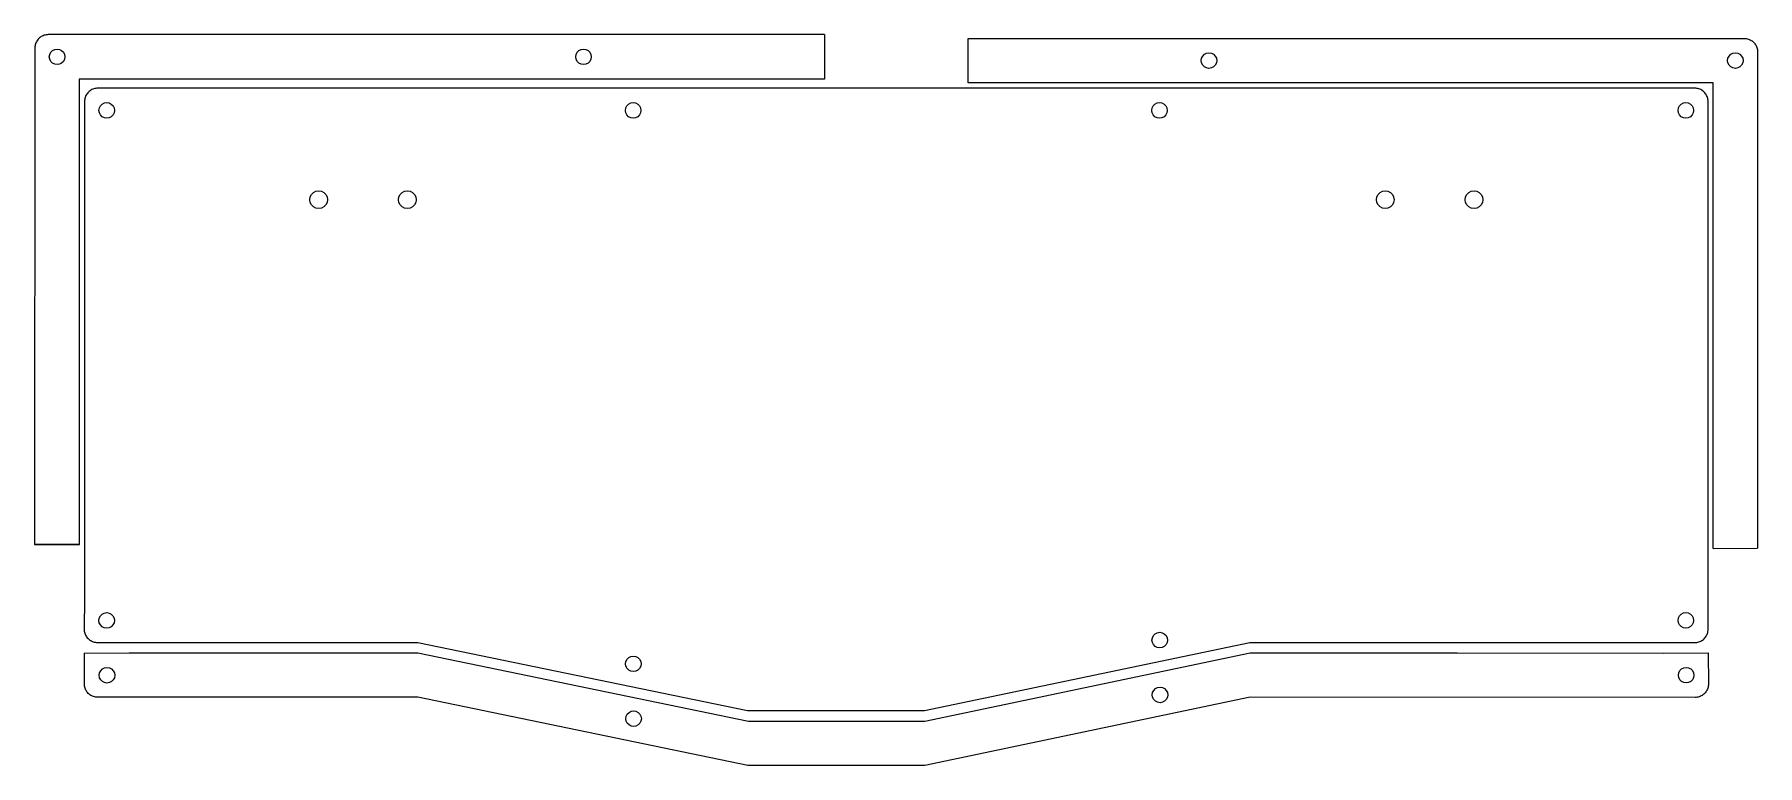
# Model space of a CAD drawing. Header units: centimetres. Extents: x -19.4 to 19.4, y -8.3 to 8.2.
import ezdxf

# ---------------------------------------------------------------- set-up
doc = ezdxf.new("R2010")
doc.units = ezdxf.units.CM
doc.header["$MEASUREMENT"] = 0
doc.layers.add('Layer 1', color=7, linetype='Continuous')

msp = doc.modelspace()

# ---------------------------------------------------------------- linework, layer by layer
at = {"layer": 'Layer 1', "color": 242, "lineweight": 9}
for points, knots in [([(-1.61716, 8.18517), (-1.61716, 8.18517), (-19.10607, 8.18141), (-19.10607, 8.18141), (-19.10607, 8.18141), (-19.12967, 8.18041), (-19.12967, 8.18041), (-19.12967, 8.18041), (-19.15307, 8.17771), (-19.15307, 8.17771), (-19.15307, 8.17771), (-19.17617, 8.17311), (-19.17617, 8.17311), (-19.17617, 8.17311), (-19.19887, 8.16671), (-19.19887, 8.16671), (-19.19887, 8.16671), (-19.22097, 8.15851), (-19.22097, 8.15851), (-19.22097, 8.15851), (-19.24227, 8.14871), (-19.24227, 8.14871), (-19.24227, 8.14871), (-19.26287, 8.13711), (-19.26287, 8.13711), (-19.26287, 8.13711), (-19.28247, 8.12411), (-19.28247, 8.12411), (-19.28247, 8.12411), (-19.30097, 8.10951), (-19.30097, 8.10951), (-19.30097, 8.10951), (-19.31827, 8.09351), (-19.31827, 8.09351), (-19.31827, 8.09351), (-19.33427, 8.07621), (-19.33427, 8.07621), (-19.33427, 8.07621), (-19.34887, 8.05771), (-19.34887, 8.05771), (-19.34887, 8.05771), (-19.36187, 8.03811), (-19.36187, 8.03811), (-19.36187, 8.03811), (-19.37347, 8.01751), (-19.37347, 8.01751), (-19.37347, 8.01751), (-19.38327, 7.99621), (-19.38327, 7.99621), (-19.38327, 7.99621), (-19.39147, 7.97411), (-19.39147, 7.97411), (-19.39147, 7.97411), (-19.39787, 7.95141), (-19.39787, 7.95141), (-19.39787, 7.95141), (-19.40247, 7.92831), (-19.40247, 7.92831), (-19.40247, 7.92831), (-19.40517, 7.90491), (-19.40517, 7.90491), (-19.40517, 7.90491), (-19.40607, 7.88131), (-19.40607, 7.88131), (-19.40607, 7.88131), (-19.41614, -3.29851), (-19.41614, -3.29851), (-19.41614, -3.29851), (-18.40353, -3.29844), (-18.40353, -3.29844)], [0, 0, 0, 0, 0.04347826, 0.04347826, 0.04347826, 0.08695652, 0.08695652, 0.08695652, 0.13043478, 0.13043478, 0.13043478, 0.17391304, 0.17391304, 0.17391304, 0.2173913, 0.2173913, 0.2173913, 0.26086957, 0.26086957, 0.26086957, 0.30434783, 0.30434783, 0.30434783, 0.34782609, 0.34782609, 0.34782609, 0.39130435, 0.39130435, 0.39130435, 0.43478261, 0.43478261, 0.43478261, 0.47826087, 0.47826087, 0.47826087, 0.52173913, 0.52173913, 0.52173913, 0.56521739, 0.56521739, 0.56521739, 0.60869565, 0.60869565, 0.60869565, 0.65217391, 0.65217391, 0.65217391, 0.69565217, 0.69565217, 0.69565217, 0.73913043, 0.73913043, 0.73913043, 0.7826087, 0.7826087, 0.7826087, 0.82608696, 0.82608696, 0.82608696, 0.86956522, 0.86956522, 0.86956522, 0.91304348, 0.91304348, 0.91304348, 0.95652174, 0.95652174, 0.95652174, 1, 1, 1, 1]), ([(-18.96017, 7.84781), (-18.96017, 7.84781), (-19.00897, 7.82291), (-19.00897, 7.82291), (-19.00897, 7.82291), (-19.04767, 7.78421), (-19.04767, 7.78421), (-19.04767, 7.78421), (-19.07257, 7.73541), (-19.07257, 7.73541), (-19.07257, 7.73541), (-19.08117, 7.68131), (-19.08117, 7.68131), (-19.08117, 7.68131), (-19.07257, 7.62731), (-19.07257, 7.62731), (-19.07257, 7.62731), (-19.04767, 7.57851), (-19.04767, 7.57851), (-19.04767, 7.57851), (-19.00897, 7.53981), (-19.00897, 7.53981), (-19.00897, 7.53981), (-18.96017, 7.51491), (-18.96017, 7.51491), (-18.96017, 7.51491), (-18.90617, 7.50631), (-18.90617, 7.50631), (-18.90617, 7.50631), (-18.85207, 7.51491), (-18.85207, 7.51491), (-18.85207, 7.51491), (-18.80327, 7.53981), (-18.80327, 7.53981), (-18.80327, 7.53981), (-18.76457, 7.57851), (-18.76457, 7.57851), (-18.76457, 7.57851), (-18.73967, 7.62731), (-18.73967, 7.62731), (-18.73967, 7.62731), (-18.73117, 7.68131), (-18.73117, 7.68131), (-18.73117, 7.68131), (-18.73967, 7.73541), (-18.73967, 7.73541), (-18.73967, 7.73541), (-18.76457, 7.78421), (-18.76457, 7.78421), (-18.76457, 7.78421), (-18.80327, 7.82291), (-18.80327, 7.82291), (-18.80327, 7.82291), (-18.85207, 7.84781), (-18.85207, 7.84781), (-18.85207, 7.84781), (-18.90617, 7.85631), (-18.90617, 7.85631), (-18.90617, 7.85631), (-18.96017, 7.84781), (-18.96017, 7.84781)], [0, 0, 0, 0, 0.05, 0.05, 0.05, 0.1, 0.1, 0.1, 0.15, 0.15, 0.15, 0.2, 0.2, 0.2, 0.25, 0.25, 0.25, 0.3, 0.3, 0.3, 0.35, 0.35, 0.35, 0.4, 0.4, 0.4, 0.45, 0.45, 0.45, 0.5, 0.5, 0.5, 0.55, 0.55, 0.55, 0.6, 0.6, 0.6, 0.65, 0.65, 0.65, 0.7, 0.7, 0.7, 0.75, 0.75, 0.75, 0.8, 0.8, 0.8, 0.85, 0.85, 0.85, 0.9, 0.9, 0.9, 0.95, 0.95, 0.95, 1, 1, 1, 1]), ([(-7.10167, 7.84781), (-7.10167, 7.84781), (-7.15037, 7.82291), (-7.15037, 7.82291), (-7.15037, 7.82291), (-7.18907, 7.78421), (-7.18907, 7.78421), (-7.18907, 7.78421), (-7.21397, 7.73541), (-7.21397, 7.73541), (-7.21397, 7.73541), (-7.22247, 7.68131), (-7.22247, 7.68131), (-7.22247, 7.68131), (-7.21397, 7.62731), (-7.21397, 7.62731), (-7.21397, 7.62731), (-7.18907, 7.57851), (-7.18907, 7.57851), (-7.18907, 7.57851), (-7.15037, 7.53981), (-7.15037, 7.53981), (-7.15037, 7.53981), (-7.10167, 7.51491), (-7.10167, 7.51491), (-7.10167, 7.51491), (-7.04747, 7.50631), (-7.04747, 7.50631), (-7.04747, 7.50631), (-6.99347, 7.51491), (-6.99347, 7.51491), (-6.99347, 7.51491), (-6.94467, 7.53981), (-6.94467, 7.53981), (-6.94467, 7.53981), (-6.90597, 7.57851), (-6.90597, 7.57851), (-6.90597, 7.57851), (-6.88107, 7.62731), (-6.88107, 7.62731), (-6.88107, 7.62731), (-6.87247, 7.68131), (-6.87247, 7.68131), (-6.87247, 7.68131), (-6.88107, 7.73541), (-6.88107, 7.73541), (-6.88107, 7.73541), (-6.90597, 7.78421), (-6.90597, 7.78421), (-6.90597, 7.78421), (-6.94467, 7.82291), (-6.94467, 7.82291), (-6.94467, 7.82291), (-6.99347, 7.84781), (-6.99347, 7.84781), (-6.99347, 7.84781), (-7.04747, 7.85631), (-7.04747, 7.85631), (-7.04747, 7.85631), (-7.10167, 7.84781), (-7.10167, 7.84781)], [0, 0, 0, 0, 0.05, 0.05, 0.05, 0.1, 0.1, 0.1, 0.15, 0.15, 0.15, 0.2, 0.2, 0.2, 0.25, 0.25, 0.25, 0.3, 0.3, 0.3, 0.35, 0.35, 0.35, 0.4, 0.4, 0.4, 0.45, 0.45, 0.45, 0.5, 0.5, 0.5, 0.55, 0.55, 0.55, 0.6, 0.6, 0.6, 0.65, 0.65, 0.65, 0.7, 0.7, 0.7, 0.75, 0.75, 0.75, 0.8, 0.8, 0.8, 0.85, 0.85, 0.85, 0.9, 0.9, 0.9, 0.95, 0.95, 0.95, 1, 1, 1, 1]), ([(1.61534, 8.09785), (1.61534, 8.09785), (19.10232, 8.0978), (19.10232, 8.0978), (19.10232, 8.0978), (19.12582, 8.0969), (19.12582, 8.0969), (19.12582, 8.0969), (19.14922, 8.0942), (19.14922, 8.0942), (19.14922, 8.0942), (19.17232, 8.0896), (19.17232, 8.0896), (19.17232, 8.0896), (19.19502, 8.0832), (19.19502, 8.0832), (19.19502, 8.0832), (19.21712, 8.075), (19.21712, 8.075), (19.21712, 8.075), (19.23852, 8.0652), (19.23852, 8.0652), (19.23852, 8.0652), (19.25902, 8.0536), (19.25902, 8.0536), (19.25902, 8.0536), (19.27862, 8.0406), (19.27862, 8.0406), (19.27862, 8.0406), (19.29712, 8.026), (19.29712, 8.026), (19.29712, 8.026), (19.31442, 8.01), (19.31442, 8.01), (19.31442, 8.01), (19.33042, 7.9927), (19.33042, 7.9927), (19.33042, 7.9927), (19.34502, 7.9742), (19.34502, 7.9742), (19.34502, 7.9742), (19.35812, 7.9546), (19.35812, 7.9546), (19.35812, 7.9546), (19.36962, 7.934), (19.36962, 7.934), (19.36962, 7.934), (19.37952, 7.9127), (19.37952, 7.9127), (19.37952, 7.9127), (19.38762, 7.8906), (19.38762, 7.8906), (19.38762, 7.8906), (19.39402, 7.8679), (19.39402, 7.8679), (19.39402, 7.8679), (19.39862, 7.8448), (19.39862, 7.8448), (19.39862, 7.8448), (19.40142, 7.8214), (19.40142, 7.8214), (19.40142, 7.8214), (19.40232, 7.7978), (19.40232, 7.7978), (19.40232, 7.7978), (19.40232, 2.21658), (19.40232, 2.21658), (19.40232, 2.21658), (19.40232, -3.38085), (19.40232, -3.38085)], [0, 0, 0, 0, 0.04347826, 0.04347826, 0.04347826, 0.08695652, 0.08695652, 0.08695652, 0.13043478, 0.13043478, 0.13043478, 0.17391304, 0.17391304, 0.17391304, 0.2173913, 0.2173913, 0.2173913, 0.26086957, 0.26086957, 0.26086957, 0.30434783, 0.30434783, 0.30434783, 0.34782609, 0.34782609, 0.34782609, 0.39130435, 0.39130435, 0.39130435, 0.43478261, 0.43478261, 0.43478261, 0.47826087, 0.47826087, 0.47826087, 0.52173913, 0.52173913, 0.52173913, 0.56521739, 0.56521739, 0.56521739, 0.60869565, 0.60869565, 0.60869565, 0.65217391, 0.65217391, 0.65217391, 0.69565217, 0.69565217, 0.69565217, 0.73913043, 0.73913043, 0.73913043, 0.7826087, 0.7826087, 0.7826087, 0.82608696, 0.82608696, 0.82608696, 0.86956522, 0.86956522, 0.86956522, 0.91304348, 0.91304348, 0.91304348, 0.95652174, 0.95652174, 0.95652174, 1, 1, 1, 1]), ([(6.98962, 7.7643), (6.98962, 7.7643), (6.94082, 7.7394), (6.94082, 7.7394), (6.94082, 7.7394), (6.90212, 7.7007), (6.90212, 7.7007), (6.90212, 7.7007), (6.87722, 7.6519), (6.87722, 7.6519), (6.87722, 7.6519), (6.86872, 7.5978), (6.86872, 7.5978), (6.86872, 7.5978), (6.87722, 7.5438), (6.87722, 7.5438), (6.87722, 7.5438), (6.90212, 7.495), (6.90212, 7.495), (6.90212, 7.495), (6.94082, 7.4563), (6.94082, 7.4563), (6.94082, 7.4563), (6.98962, 7.4314), (6.98962, 7.4314), (6.98962, 7.4314), (7.04372, 7.4228), (7.04372, 7.4228), (7.04372, 7.4228), (7.09782, 7.4314), (7.09782, 7.4314), (7.09782, 7.4314), (7.14652, 7.4563), (7.14652, 7.4563), (7.14652, 7.4563), (7.18532, 7.495), (7.18532, 7.495), (7.18532, 7.495), (7.21012, 7.5438), (7.21012, 7.5438), (7.21012, 7.5438), (7.21872, 7.5978), (7.21872, 7.5978), (7.21872, 7.5978), (7.21012, 7.6519), (7.21012, 7.6519), (7.21012, 7.6519), (7.18532, 7.7007), (7.18532, 7.7007), (7.18532, 7.7007), (7.14652, 7.7394), (7.14652, 7.7394), (7.14652, 7.7394), (7.09782, 7.7643), (7.09782, 7.7643), (7.09782, 7.7643), (7.04372, 7.7728), (7.04372, 7.7728), (7.04372, 7.7728), (6.98962, 7.7643), (6.98962, 7.7643)], [0, 0, 0, 0, 0.05, 0.05, 0.05, 0.1, 0.1, 0.1, 0.15, 0.15, 0.15, 0.2, 0.2, 0.2, 0.25, 0.25, 0.25, 0.3, 0.3, 0.3, 0.35, 0.35, 0.35, 0.4, 0.4, 0.4, 0.45, 0.45, 0.45, 0.5, 0.5, 0.5, 0.55, 0.55, 0.55, 0.6, 0.6, 0.6, 0.65, 0.65, 0.65, 0.7, 0.7, 0.7, 0.75, 0.75, 0.75, 0.8, 0.8, 0.8, 0.85, 0.85, 0.85, 0.9, 0.9, 0.9, 0.95, 0.95, 0.95, 1, 1, 1, 1]), ([(18.84822, 7.7643), (18.84822, 7.7643), (18.79942, 7.7394), (18.79942, 7.7394), (18.79942, 7.7394), (18.76072, 7.7007), (18.76072, 7.7007), (18.76072, 7.7007), (18.73592, 7.6519), (18.73592, 7.6519), (18.73592, 7.6519), (18.72732, 7.5978), (18.72732, 7.5978), (18.72732, 7.5978), (18.73592, 7.5438), (18.73592, 7.5438), (18.73592, 7.5438), (18.76072, 7.495), (18.76072, 7.495), (18.76072, 7.495), (18.79942, 7.4563), (18.79942, 7.4563), (18.79942, 7.4563), (18.84822, 7.4314), (18.84822, 7.4314), (18.84822, 7.4314), (18.90232, 7.4228), (18.90232, 7.4228), (18.90232, 7.4228), (18.95642, 7.4314), (18.95642, 7.4314), (18.95642, 7.4314), (19.00522, 7.4563), (19.00522, 7.4563), (19.00522, 7.4563), (19.04392, 7.495), (19.04392, 7.495), (19.04392, 7.495), (19.06872, 7.5438), (19.06872, 7.5438), (19.06872, 7.5438), (19.07732, 7.5978), (19.07732, 7.5978), (19.07732, 7.5978), (19.06872, 7.6519), (19.06872, 7.6519), (19.06872, 7.6519), (19.04392, 7.7007), (19.04392, 7.7007), (19.04392, 7.7007), (19.00522, 7.7394), (19.00522, 7.7394), (19.00522, 7.7394), (18.95642, 7.7643), (18.95642, 7.7643), (18.95642, 7.7643), (18.90232, 7.7728), (18.90232, 7.7728), (18.90232, 7.7728), (18.84822, 7.7643), (18.84822, 7.7643)], [0, 0, 0, 0, 0.05, 0.05, 0.05, 0.1, 0.1, 0.1, 0.15, 0.15, 0.15, 0.2, 0.2, 0.2, 0.25, 0.25, 0.25, 0.3, 0.3, 0.3, 0.35, 0.35, 0.35, 0.4, 0.4, 0.4, 0.45, 0.45, 0.45, 0.5, 0.5, 0.5, 0.55, 0.55, 0.55, 0.6, 0.6, 0.6, 0.65, 0.65, 0.65, 0.7, 0.7, 0.7, 0.75, 0.75, 0.75, 0.8, 0.8, 0.8, 0.85, 0.85, 0.85, 0.9, 0.9, 0.9, 0.95, 0.95, 0.95, 1, 1, 1, 1]), ([(-1.61829, 7.18131), (-1.61829, 7.18131), (-18.40607, 7.18131), (-18.40607, 7.18131), (-18.40607, 7.18131), (-18.40727, -3.29845), (-18.40727, -3.29845)], [0, 0, 0, 0, 0.5, 0.5, 0.5, 1, 1, 1, 1]), ([(18.40132, -3.38168), (18.40132, -3.38168), (18.40232, 7.0978), (18.40232, 7.0978), (18.40232, 7.0978), (1.61588, 7.0978), (1.61588, 7.0978)], [0, 0, 0, 0, 0.5, 0.5, 0.5, 1, 1, 1, 1]), ([(17.98795, 6.97665), (17.98795, 6.97665), (18.01145, 6.97575), (18.01145, 6.97575), (18.01145, 6.97575), (18.03485, 6.97305), (18.03485, 6.97305), (18.03485, 6.97305), (18.05795, 6.96845), (18.05795, 6.96845), (18.05795, 6.96845), (18.08065, 6.96205), (18.08065, 6.96205), (18.08065, 6.96205), (18.10275, 6.95385), (18.10275, 6.95385), (18.10275, 6.95385), (18.12415, 6.94405), (18.12415, 6.94405), (18.12415, 6.94405), (18.14465, 6.93245), (18.14465, 6.93245), (18.14465, 6.93245), (18.16425, 6.91945), (18.16425, 6.91945), (18.16425, 6.91945), (18.18275, 6.90485), (18.18275, 6.90485), (18.18275, 6.90485), (18.20005, 6.88885), (18.20005, 6.88885), (18.20005, 6.88885), (18.21605, 6.87155), (18.21605, 6.87155), (18.21605, 6.87155), (18.23065, 6.85305), (18.23065, 6.85305), (18.23065, 6.85305), (18.24375, 6.83345), (18.24375, 6.83345), (18.24375, 6.83345), (18.25525, 6.81285), (18.25525, 6.81285), (18.25525, 6.81285), (18.26515, 6.79155), (18.26515, 6.79155), (18.26515, 6.79155), (18.27325, 6.76945), (18.27325, 6.76945), (18.27325, 6.76945), (18.27965, 6.74675), (18.27965, 6.74675), (18.27965, 6.74675), (18.28425, 6.72365), (18.28425, 6.72365), (18.28425, 6.72365), (18.28705, 6.70025), (18.28705, 6.70025), (18.28705, 6.70025), (18.28795, 6.67665), (18.28795, 6.67665), (18.28795, 6.67665), (18.28795, -5.20316), (18.28795, -5.20316), (18.28795, -5.20316), (18.28705, -5.22666), (18.28705, -5.22666), (18.28705, -5.22666), (18.28425, -5.25006), (18.28425, -5.25006), (18.28425, -5.25006), (18.27965, -5.27316), (18.27965, -5.27316), (18.27965, -5.27316), (18.27325, -5.29586), (18.27325, -5.29586), (18.27325, -5.29586), (18.26515, -5.31796), (18.26515, -5.31796), (18.26515, -5.31796), (18.25525, -5.33936), (18.25525, -5.33936), (18.25525, -5.33936), (18.24375, -5.35996), (18.24375, -5.35996), (18.24375, -5.35996), (18.23065, -5.37946), (18.23065, -5.37946), (18.23065, -5.37946), (18.21605, -5.39796), (18.21605, -5.39796), (18.21605, -5.39796), (18.20005, -5.41526), (18.20005, -5.41526), (18.20005, -5.41526), (18.18275, -5.43126), (18.18275, -5.43126), (18.18275, -5.43126), (18.16425, -5.44586), (18.16425, -5.44586), (18.16425, -5.44586), (18.14465, -5.45896), (18.14465, -5.45896), (18.14465, -5.45896), (18.12415, -5.47046), (18.12415, -5.47046), (18.12415, -5.47046), (18.10275, -5.48036), (18.10275, -5.48036), (18.10275, -5.48036), (18.08065, -5.48846), (18.08065, -5.48846), (18.08065, -5.48846), (18.05795, -5.49486), (18.05795, -5.49486), (18.05795, -5.49486), (18.03485, -5.49946), (18.03485, -5.49946), (18.03485, -5.49946), (18.01145, -5.50226), (18.01145, -5.50226), (18.01145, -5.50226), (17.98795, -5.50316), (17.98795, -5.50316), (17.98795, -5.50316), (7.9672, -5.50015), (7.9672, -5.50015), (7.9672, -5.50015), (0.63227, -7.03562), (0.63227, -7.03562), (0.63227, -7.03562), (-3.35241, -7.03559), (-3.35241, -7.03559), (-3.35241, -7.03559), (-10.78279, -5.50013), (-10.78279, -5.50013), (-10.78279, -5.50013), (-17.9974, -5.50018), (-17.9974, -5.50018), (-17.9974, -5.50018), (-18.021, -5.49928), (-18.021, -5.49928), (-18.021, -5.49928), (-18.0444, -5.49648), (-18.0444, -5.49648), (-18.0444, -5.49648), (-18.0675, -5.49188), (-18.0675, -5.49188), (-18.0675, -5.49188), (-18.0902, -5.48548), (-18.0902, -5.48548), (-18.0902, -5.48548), (-18.1123, -5.47738), (-18.1123, -5.47738), (-18.1123, -5.47738), (-18.1336, -5.46748), (-18.1336, -5.46748), (-18.1336, -5.46748), (-18.1542, -5.45598), (-18.1542, -5.45598), (-18.1542, -5.45598), (-18.1738, -5.44288), (-18.1738, -5.44288), (-18.1738, -5.44288), (-18.1923, -5.42828), (-18.1923, -5.42828), (-18.1923, -5.42828), (-18.2096, -5.41228), (-18.2096, -5.41228), (-18.2096, -5.41228), (-18.2256, -5.39498), (-18.2256, -5.39498), (-18.2256, -5.39498), (-18.2402, -5.37648), (-18.2402, -5.37648), (-18.2402, -5.37648), (-18.2532, -5.35698), (-18.2532, -5.35698), (-18.2532, -5.35698), (-18.2648, -5.33638), (-18.2648, -5.33638), (-18.2648, -5.33638), (-18.2746, -5.31498), (-18.2746, -5.31498), (-18.2746, -5.31498), (-18.2828, -5.29288), (-18.2828, -5.29288), (-18.2828, -5.29288), (-18.2892, -5.27018), (-18.2892, -5.27018), (-18.2892, -5.27018), (-18.2938, -5.24708), (-18.2938, -5.24708), (-18.2938, -5.24708), (-18.2965, -5.22368), (-18.2965, -5.22368), (-18.2965, -5.22368), (-18.2975, -5.20018), (-18.2975, -5.20018), (-18.2975, -5.20018), (-18.28793, -4.50001), (-18.28793, -4.50001), (-18.28793, -4.50001), (-18.28785, 6.67665), (-18.28785, 6.67665), (-18.28785, 6.67665), (-18.28695, 6.70025), (-18.28695, 6.70025), (-18.28695, 6.70025), (-18.28425, 6.72365), (-18.28425, 6.72365), (-18.28425, 6.72365), (-18.27965, 6.74675), (-18.27965, 6.74675), (-18.27965, 6.74675), (-18.27325, 6.76945), (-18.27325, 6.76945), (-18.27325, 6.76945), (-18.26505, 6.79155), (-18.26505, 6.79155), (-18.26505, 6.79155), (-18.25525, 6.81285), (-18.25525, 6.81285), (-18.25525, 6.81285), (-18.24365, 6.83345), (-18.24365, 6.83345), (-18.24365, 6.83345), (-18.23065, 6.85305), (-18.23065, 6.85305), (-18.23065, 6.85305), (-18.21605, 6.87155), (-18.21605, 6.87155), (-18.21605, 6.87155), (-18.20005, 6.88885), (-18.20005, 6.88885), (-18.20005, 6.88885), (-18.18275, 6.90485), (-18.18275, 6.90485), (-18.18275, 6.90485), (-18.16425, 6.91945), (-18.16425, 6.91945), (-18.16425, 6.91945), (-18.14465, 6.93245), (-18.14465, 6.93245), (-18.14465, 6.93245), (-18.12405, 6.94405), (-18.12405, 6.94405), (-18.12405, 6.94405), (-18.10275, 6.95385), (-18.10275, 6.95385), (-18.10275, 6.95385), (-18.08065, 6.96205), (-18.08065, 6.96205), (-18.08065, 6.96205), (-18.05795, 6.96845), (-18.05795, 6.96845), (-18.05795, 6.96845), (-18.03485, 6.97305), (-18.03485, 6.97305), (-18.03485, 6.97305), (-18.01145, 6.97575), (-18.01145, 6.97575), (-18.01145, 6.97575), (-17.98785, 6.97675), (-17.98785, 6.97675), (-17.98785, 6.97675), (17.98795, 6.97665), (17.98795, 6.97665)], [0, 0, 0, 0, 0.01123596, 0.01123596, 0.01123596, 0.02247191, 0.02247191, 0.02247191, 0.03370787, 0.03370787, 0.03370787, 0.04494382, 0.04494382, 0.04494382, 0.05617978, 0.05617978, 0.05617978, 0.06741573, 0.06741573, 0.06741573, 0.07865169, 0.07865169, 0.07865169, 0.08988764, 0.08988764, 0.08988764, 0.1011236, 0.1011236, 0.1011236, 0.11235955, 0.11235955, 0.11235955, 0.12359551, 0.12359551, 0.12359551, 0.13483146, 0.13483146, 0.13483146, 0.14606742, 0.14606742, 0.14606742, 0.15730337, 0.15730337, 0.15730337, 0.16853933, 0.16853933, 0.16853933, 0.17977528, 0.17977528, 0.17977528, 0.19101124, 0.19101124, 0.19101124, 0.20224719, 0.20224719, 0.20224719, 0.21348315, 0.21348315, 0.21348315, 0.2247191, 0.2247191, 0.2247191, 0.23595506, 0.23595506, 0.23595506, 0.24719101, 0.24719101, 0.24719101, 0.25842697, 0.25842697, 0.25842697, 0.26966292, 0.26966292, 0.26966292, 0.28089888, 0.28089888, 0.28089888, 0.29213483, 0.29213483, 0.29213483, 0.30337079, 0.30337079, 0.30337079, 0.31460674, 0.31460674, 0.31460674, 0.3258427, 0.3258427, 0.3258427, 0.33707865, 0.33707865, 0.33707865, 0.34831461, 0.34831461, 0.34831461, 0.35955056, 0.35955056, 0.35955056, 0.37078652, 0.37078652, 0.37078652, 0.38202247, 0.38202247, 0.38202247, 0.39325843, 0.39325843, 0.39325843, 0.40449438, 0.40449438, 0.40449438, 0.41573034, 0.41573034, 0.41573034, 0.42696629, 0.42696629, 0.42696629, 0.43820225, 0.43820225, 0.43820225, 0.4494382, 0.4494382, 0.4494382, 0.46067416, 0.46067416, 0.46067416, 0.47191011, 0.47191011, 0.47191011, 0.48314607, 0.48314607, 0.48314607, 0.49438202, 0.49438202, 0.49438202, 0.50561798, 0.50561798, 0.50561798, 0.51685393, 0.51685393, 0.51685393, 0.52808989, 0.52808989, 0.52808989, 0.53932584, 0.53932584, 0.53932584, 0.5505618, 0.5505618, 0.5505618, 0.56179775, 0.56179775, 0.56179775, 0.57303371, 0.57303371, 0.57303371, 0.58426966, 0.58426966, 0.58426966, 0.59550562, 0.59550562, 0.59550562, 0.60674157, 0.60674157, 0.60674157, 0.61797753, 0.61797753, 0.61797753, 0.62921348, 0.62921348, 0.62921348, 0.64044944, 0.64044944, 0.64044944, 0.65168539, 0.65168539, 0.65168539, 0.66292135, 0.66292135, 0.66292135, 0.6741573, 0.6741573, 0.6741573, 0.68539326, 0.68539326, 0.68539326, 0.69662921, 0.69662921, 0.69662921, 0.70786517, 0.70786517, 0.70786517, 0.71910112, 0.71910112, 0.71910112, 0.73033708, 0.73033708, 0.73033708, 0.74157303, 0.74157303, 0.74157303, 0.75280899, 0.75280899, 0.75280899, 0.76404494, 0.76404494, 0.76404494, 0.7752809, 0.7752809, 0.7752809, 0.78651685, 0.78651685, 0.78651685, 0.79775281, 0.79775281, 0.79775281, 0.80898876, 0.80898876, 0.80898876, 0.82022472, 0.82022472, 0.82022472, 0.83146067, 0.83146067, 0.83146067, 0.84269663, 0.84269663, 0.84269663, 0.85393258, 0.85393258, 0.85393258, 0.86516854, 0.86516854, 0.86516854, 0.87640449, 0.87640449, 0.87640449, 0.88764045, 0.88764045, 0.88764045, 0.8988764, 0.8988764, 0.8988764, 0.91011236, 0.91011236, 0.91011236, 0.92134831, 0.92134831, 0.92134831, 0.93258427, 0.93258427, 0.93258427, 0.94382022, 0.94382022, 0.94382022, 0.95505618, 0.95505618, 0.95505618, 0.96629213, 0.96629213, 0.96629213, 0.97752809, 0.97752809, 0.97752809, 0.98876404, 0.98876404, 0.98876404, 1, 1, 1, 1]), ([(-17.84195, 6.64315), (-17.84195, 6.64315), (-17.89075, 6.61825), (-17.89075, 6.61825), (-17.89075, 6.61825), (-17.92945, 6.57955), (-17.92945, 6.57955), (-17.92945, 6.57955), (-17.95435, 6.53075), (-17.95435, 6.53075), (-17.95435, 6.53075), (-17.96295, 6.47665), (-17.96295, 6.47665), (-17.96295, 6.47665), (-17.95435, 6.42265), (-17.95435, 6.42265), (-17.95435, 6.42265), (-17.92945, 6.37385), (-17.92945, 6.37385), (-17.92945, 6.37385), (-17.89075, 6.33515), (-17.89075, 6.33515), (-17.89075, 6.33515), (-17.84195, 6.31025), (-17.84195, 6.31025), (-17.84195, 6.31025), (-17.78795, 6.30165), (-17.78795, 6.30165), (-17.78795, 6.30165), (-17.73385, 6.31025), (-17.73385, 6.31025), (-17.73385, 6.31025), (-17.68505, 6.33515), (-17.68505, 6.33515), (-17.68505, 6.33515), (-17.64635, 6.37385), (-17.64635, 6.37385), (-17.64635, 6.37385), (-17.62145, 6.42265), (-17.62145, 6.42265), (-17.62145, 6.42265), (-17.61295, 6.47665), (-17.61295, 6.47665), (-17.61295, 6.47665), (-17.62145, 6.53075), (-17.62145, 6.53075), (-17.62145, 6.53075), (-17.64635, 6.57955), (-17.64635, 6.57955), (-17.64635, 6.57955), (-17.68505, 6.61825), (-17.68505, 6.61825), (-17.68505, 6.61825), (-17.73385, 6.64315), (-17.73385, 6.64315), (-17.73385, 6.64315), (-17.78795, 6.65165), (-17.78795, 6.65165), (-17.78795, 6.65165), (-17.84195, 6.64315), (-17.84195, 6.64315)], [0, 0, 0, 0, 0.05, 0.05, 0.05, 0.1, 0.1, 0.1, 0.15, 0.15, 0.15, 0.2, 0.2, 0.2, 0.25, 0.25, 0.25, 0.3, 0.3, 0.3, 0.35, 0.35, 0.35, 0.4, 0.4, 0.4, 0.45, 0.45, 0.45, 0.5, 0.5, 0.5, 0.55, 0.55, 0.55, 0.6, 0.6, 0.6, 0.65, 0.65, 0.65, 0.7, 0.7, 0.7, 0.75, 0.75, 0.75, 0.8, 0.8, 0.8, 0.85, 0.85, 0.85, 0.9, 0.9, 0.9, 0.95, 0.95, 0.95, 1, 1, 1, 1]), ([(-5.98345, 6.64315), (-5.98345, 6.64315), (-6.03215, 6.61825), (-6.03215, 6.61825), (-6.03215, 6.61825), (-6.07085, 6.57955), (-6.07085, 6.57955), (-6.07085, 6.57955), (-6.09575, 6.53075), (-6.09575, 6.53075), (-6.09575, 6.53075), (-6.10425, 6.47665), (-6.10425, 6.47665), (-6.10425, 6.47665), (-6.09575, 6.42265), (-6.09575, 6.42265), (-6.09575, 6.42265), (-6.07085, 6.37385), (-6.07085, 6.37385), (-6.07085, 6.37385), (-6.03215, 6.33515), (-6.03215, 6.33515), (-6.03215, 6.33515), (-5.98345, 6.31025), (-5.98345, 6.31025), (-5.98345, 6.31025), (-5.92925, 6.30165), (-5.92925, 6.30165), (-5.92925, 6.30165), (-5.87525, 6.31025), (-5.87525, 6.31025), (-5.87525, 6.31025), (-5.82645, 6.33515), (-5.82645, 6.33515), (-5.82645, 6.33515), (-5.78775, 6.37385), (-5.78775, 6.37385), (-5.78775, 6.37385), (-5.76285, 6.42265), (-5.76285, 6.42265), (-5.76285, 6.42265), (-5.75425, 6.47665), (-5.75425, 6.47665), (-5.75425, 6.47665), (-5.76285, 6.53075), (-5.76285, 6.53075), (-5.76285, 6.53075), (-5.78775, 6.57955), (-5.78775, 6.57955), (-5.78775, 6.57955), (-5.82645, 6.61825), (-5.82645, 6.61825), (-5.82645, 6.61825), (-5.87525, 6.64315), (-5.87525, 6.64315), (-5.87525, 6.64315), (-5.92925, 6.65165), (-5.92925, 6.65165), (-5.92925, 6.65165), (-5.98345, 6.64315), (-5.98345, 6.64315)], [0, 0, 0, 0, 0.05, 0.05, 0.05, 0.1, 0.1, 0.1, 0.15, 0.15, 0.15, 0.2, 0.2, 0.2, 0.25, 0.25, 0.25, 0.3, 0.3, 0.3, 0.35, 0.35, 0.35, 0.4, 0.4, 0.4, 0.45, 0.45, 0.45, 0.5, 0.5, 0.5, 0.55, 0.55, 0.55, 0.6, 0.6, 0.6, 0.65, 0.65, 0.65, 0.7, 0.7, 0.7, 0.75, 0.75, 0.75, 0.8, 0.8, 0.8, 0.85, 0.85, 0.85, 0.9, 0.9, 0.9, 0.95, 0.95, 0.95, 1, 1, 1, 1]), ([(5.87525, 6.64315), (5.87525, 6.64315), (5.82645, 6.61825), (5.82645, 6.61825), (5.82645, 6.61825), (5.78775, 6.57955), (5.78775, 6.57955), (5.78775, 6.57955), (5.76285, 6.53075), (5.76285, 6.53075), (5.76285, 6.53075), (5.75435, 6.47665), (5.75435, 6.47665), (5.75435, 6.47665), (5.76285, 6.42265), (5.76285, 6.42265), (5.76285, 6.42265), (5.78775, 6.37385), (5.78775, 6.37385), (5.78775, 6.37385), (5.82645, 6.33515), (5.82645, 6.33515), (5.82645, 6.33515), (5.87525, 6.31025), (5.87525, 6.31025), (5.87525, 6.31025), (5.92935, 6.30165), (5.92935, 6.30165), (5.92935, 6.30165), (5.98345, 6.31025), (5.98345, 6.31025), (5.98345, 6.31025), (6.03215, 6.33515), (6.03215, 6.33515), (6.03215, 6.33515), (6.07095, 6.37385), (6.07095, 6.37385), (6.07095, 6.37385), (6.09575, 6.42265), (6.09575, 6.42265), (6.09575, 6.42265), (6.10435, 6.47665), (6.10435, 6.47665), (6.10435, 6.47665), (6.09575, 6.53075), (6.09575, 6.53075), (6.09575, 6.53075), (6.07095, 6.57955), (6.07095, 6.57955), (6.07095, 6.57955), (6.03215, 6.61825), (6.03215, 6.61825), (6.03215, 6.61825), (5.98345, 6.64315), (5.98345, 6.64315), (5.98345, 6.64315), (5.92935, 6.65165), (5.92935, 6.65165), (5.92935, 6.65165), (5.87525, 6.64315), (5.87525, 6.64315)], [0, 0, 0, 0, 0.05, 0.05, 0.05, 0.1, 0.1, 0.1, 0.15, 0.15, 0.15, 0.2, 0.2, 0.2, 0.25, 0.25, 0.25, 0.3, 0.3, 0.3, 0.35, 0.35, 0.35, 0.4, 0.4, 0.4, 0.45, 0.45, 0.45, 0.5, 0.5, 0.5, 0.55, 0.55, 0.55, 0.6, 0.6, 0.6, 0.65, 0.65, 0.65, 0.7, 0.7, 0.7, 0.75, 0.75, 0.75, 0.8, 0.8, 0.8, 0.85, 0.85, 0.85, 0.9, 0.9, 0.9, 0.95, 0.95, 0.95, 1, 1, 1, 1]), ([(17.73385, 6.64315), (17.73385, 6.64315), (17.68505, 6.61825), (17.68505, 6.61825), (17.68505, 6.61825), (17.64635, 6.57955), (17.64635, 6.57955), (17.64635, 6.57955), (17.62155, 6.53075), (17.62155, 6.53075), (17.62155, 6.53075), (17.61295, 6.47665), (17.61295, 6.47665), (17.61295, 6.47665), (17.62155, 6.42265), (17.62155, 6.42265), (17.62155, 6.42265), (17.64635, 6.37385), (17.64635, 6.37385), (17.64635, 6.37385), (17.68505, 6.33515), (17.68505, 6.33515), (17.68505, 6.33515), (17.73385, 6.31025), (17.73385, 6.31025), (17.73385, 6.31025), (17.78795, 6.30165), (17.78795, 6.30165), (17.78795, 6.30165), (17.84205, 6.31025), (17.84205, 6.31025), (17.84205, 6.31025), (17.89085, 6.33515), (17.89085, 6.33515), (17.89085, 6.33515), (17.92955, 6.37385), (17.92955, 6.37385), (17.92955, 6.37385), (17.95435, 6.42265), (17.95435, 6.42265), (17.95435, 6.42265), (17.96295, 6.47665), (17.96295, 6.47665), (17.96295, 6.47665), (17.95435, 6.53075), (17.95435, 6.53075), (17.95435, 6.53075), (17.92955, 6.57955), (17.92955, 6.57955), (17.92955, 6.57955), (17.89085, 6.61825), (17.89085, 6.61825), (17.89085, 6.61825), (17.84205, 6.64315), (17.84205, 6.64315), (17.84205, 6.64315), (17.78795, 6.65165), (17.78795, 6.65165), (17.78795, 6.65165), (17.73385, 6.64315), (17.73385, 6.64315)], [0, 0, 0, 0, 0.05, 0.05, 0.05, 0.1, 0.1, 0.1, 0.15, 0.15, 0.15, 0.2, 0.2, 0.2, 0.25, 0.25, 0.25, 0.3, 0.3, 0.3, 0.35, 0.35, 0.35, 0.4, 0.4, 0.4, 0.45, 0.45, 0.45, 0.5, 0.5, 0.5, 0.55, 0.55, 0.55, 0.6, 0.6, 0.6, 0.65, 0.65, 0.65, 0.7, 0.7, 0.7, 0.75, 0.75, 0.75, 0.8, 0.8, 0.8, 0.85, 0.85, 0.85, 0.9, 0.9, 0.9, 0.95, 0.95, 0.95, 1, 1, 1, 1]), ([(-13.07653, 4.65722), (-13.07653, 4.65722), (-13.13233, 4.62872), (-13.13233, 4.62872), (-13.13233, 4.62872), (-13.17653, 4.58442), (-13.17653, 4.58442), (-13.17653, 4.58442), (-13.20493, 4.52872), (-13.20493, 4.52872), (-13.20493, 4.52872), (-13.21473, 4.46682), (-13.21473, 4.46682), (-13.21473, 4.46682), (-13.20493, 4.40502), (-13.20493, 4.40502), (-13.20493, 4.40502), (-13.17653, 4.34932), (-13.17653, 4.34932), (-13.17653, 4.34932), (-13.13233, 4.30502), (-13.13233, 4.30502), (-13.13233, 4.30502), (-13.07653, 4.27662), (-13.07653, 4.27662), (-13.07653, 4.27662), (-13.01473, 4.26682), (-13.01473, 4.26682), (-13.01473, 4.26682), (-12.95293, 4.27662), (-12.95293, 4.27662), (-12.95293, 4.27662), (-12.89723, 4.30502), (-12.89723, 4.30502), (-12.89723, 4.30502), (-12.85293, 4.34932), (-12.85293, 4.34932), (-12.85293, 4.34932), (-12.82453, 4.40502), (-12.82453, 4.40502), (-12.82453, 4.40502), (-12.81473, 4.46682), (-12.81473, 4.46682), (-12.81473, 4.46682), (-12.82453, 4.52872), (-12.82453, 4.52872), (-12.82453, 4.52872), (-12.85293, 4.58442), (-12.85293, 4.58442), (-12.85293, 4.58442), (-12.89723, 4.62872), (-12.89723, 4.62872), (-12.89723, 4.62872), (-12.95293, 4.65722), (-12.95293, 4.65722), (-12.95293, 4.65722), (-13.01473, 4.66682), (-13.01473, 4.66682), (-13.01473, 4.66682), (-13.07653, 4.65722), (-13.07653, 4.65722)], [0, 0, 0, 0, 0.05, 0.05, 0.05, 0.1, 0.1, 0.1, 0.15, 0.15, 0.15, 0.2, 0.2, 0.2, 0.25, 0.25, 0.25, 0.3, 0.3, 0.3, 0.35, 0.35, 0.35, 0.4, 0.4, 0.4, 0.45, 0.45, 0.45, 0.5, 0.5, 0.5, 0.55, 0.55, 0.55, 0.6, 0.6, 0.6, 0.65, 0.65, 0.65, 0.7, 0.7, 0.7, 0.75, 0.75, 0.75, 0.8, 0.8, 0.8, 0.85, 0.85, 0.85, 0.9, 0.9, 0.9, 0.95, 0.95, 0.95, 1, 1, 1, 1]), ([(-11.07629, 4.65722), (-11.07629, 4.65722), (-11.13209, 4.62872), (-11.13209, 4.62872), (-11.13209, 4.62872), (-11.17629, 4.58442), (-11.17629, 4.58442), (-11.17629, 4.58442), (-11.20469, 4.52872), (-11.20469, 4.52872), (-11.20469, 4.52872), (-11.21449, 4.46682), (-11.21449, 4.46682), (-11.21449, 4.46682), (-11.20469, 4.40502), (-11.20469, 4.40502), (-11.20469, 4.40502), (-11.17629, 4.34932), (-11.17629, 4.34932), (-11.17629, 4.34932), (-11.13209, 4.30502), (-11.13209, 4.30502), (-11.13209, 4.30502), (-11.07629, 4.27662), (-11.07629, 4.27662), (-11.07629, 4.27662), (-11.01449, 4.26682), (-11.01449, 4.26682), (-11.01449, 4.26682), (-10.95269, 4.27662), (-10.95269, 4.27662), (-10.95269, 4.27662), (-10.89699, 4.30502), (-10.89699, 4.30502), (-10.89699, 4.30502), (-10.85269, 4.34932), (-10.85269, 4.34932), (-10.85269, 4.34932), (-10.82429, 4.40502), (-10.82429, 4.40502), (-10.82429, 4.40502), (-10.81449, 4.46682), (-10.81449, 4.46682), (-10.81449, 4.46682), (-10.82429, 4.52872), (-10.82429, 4.52872), (-10.82429, 4.52872), (-10.85269, 4.58442), (-10.85269, 4.58442), (-10.85269, 4.58442), (-10.89699, 4.62872), (-10.89699, 4.62872), (-10.89699, 4.62872), (-10.95269, 4.65722), (-10.95269, 4.65722), (-10.95269, 4.65722), (-11.01449, 4.66682), (-11.01449, 4.66682), (-11.01449, 4.66682), (-11.07629, 4.65722), (-11.07629, 4.65722)], [0, 0, 0, 0, 0.05, 0.05, 0.05, 0.1, 0.1, 0.1, 0.15, 0.15, 0.15, 0.2, 0.2, 0.2, 0.25, 0.25, 0.25, 0.3, 0.3, 0.3, 0.35, 0.35, 0.35, 0.4, 0.4, 0.4, 0.45, 0.45, 0.45, 0.5, 0.5, 0.5, 0.55, 0.55, 0.55, 0.6, 0.6, 0.6, 0.65, 0.65, 0.65, 0.7, 0.7, 0.7, 0.75, 0.75, 0.75, 0.8, 0.8, 0.8, 0.85, 0.85, 0.85, 0.9, 0.9, 0.9, 0.95, 0.95, 0.95, 1, 1, 1, 1]), ([(10.95279, 4.65722), (10.95279, 4.65722), (10.89699, 4.62872), (10.89699, 4.62872), (10.89699, 4.62872), (10.85279, 4.58442), (10.85279, 4.58442), (10.85279, 4.58442), (10.82439, 4.52872), (10.82439, 4.52872), (10.82439, 4.52872), (10.81459, 4.46682), (10.81459, 4.46682), (10.81459, 4.46682), (10.82439, 4.40502), (10.82439, 4.40502), (10.82439, 4.40502), (10.85279, 4.34932), (10.85279, 4.34932), (10.85279, 4.34932), (10.89699, 4.30502), (10.89699, 4.30502), (10.89699, 4.30502), (10.95279, 4.27662), (10.95279, 4.27662), (10.95279, 4.27662), (11.01459, 4.26682), (11.01459, 4.26682), (11.01459, 4.26682), (11.07639, 4.27662), (11.07639, 4.27662), (11.07639, 4.27662), (11.13209, 4.30502), (11.13209, 4.30502), (11.13209, 4.30502), (11.17639, 4.34932), (11.17639, 4.34932), (11.17639, 4.34932), (11.20479, 4.40502), (11.20479, 4.40502), (11.20479, 4.40502), (11.21459, 4.46682), (11.21459, 4.46682), (11.21459, 4.46682), (11.20479, 4.52872), (11.20479, 4.52872), (11.20479, 4.52872), (11.17639, 4.58442), (11.17639, 4.58442), (11.17639, 4.58442), (11.13209, 4.62872), (11.13209, 4.62872), (11.13209, 4.62872), (11.07639, 4.65722), (11.07639, 4.65722), (11.07639, 4.65722), (11.01459, 4.66682), (11.01459, 4.66682), (11.01459, 4.66682), (10.95279, 4.65722), (10.95279, 4.65722)], [0, 0, 0, 0, 0.05, 0.05, 0.05, 0.1, 0.1, 0.1, 0.15, 0.15, 0.15, 0.2, 0.2, 0.2, 0.25, 0.25, 0.25, 0.3, 0.3, 0.3, 0.35, 0.35, 0.35, 0.4, 0.4, 0.4, 0.45, 0.45, 0.45, 0.5, 0.5, 0.5, 0.55, 0.55, 0.55, 0.6, 0.6, 0.6, 0.65, 0.65, 0.65, 0.7, 0.7, 0.7, 0.75, 0.75, 0.75, 0.8, 0.8, 0.8, 0.85, 0.85, 0.85, 0.9, 0.9, 0.9, 0.95, 0.95, 0.95, 1, 1, 1, 1]), ([(12.95303, 4.65722), (12.95303, 4.65722), (12.89723, 4.62872), (12.89723, 4.62872), (12.89723, 4.62872), (12.85303, 4.58442), (12.85303, 4.58442), (12.85303, 4.58442), (12.82463, 4.52872), (12.82463, 4.52872), (12.82463, 4.52872), (12.81483, 4.46682), (12.81483, 4.46682), (12.81483, 4.46682), (12.82463, 4.40502), (12.82463, 4.40502), (12.82463, 4.40502), (12.85303, 4.34932), (12.85303, 4.34932), (12.85303, 4.34932), (12.89723, 4.30502), (12.89723, 4.30502), (12.89723, 4.30502), (12.95303, 4.27662), (12.95303, 4.27662), (12.95303, 4.27662), (13.01483, 4.26682), (13.01483, 4.26682), (13.01483, 4.26682), (13.07663, 4.27662), (13.07663, 4.27662), (13.07663, 4.27662), (13.13233, 4.30502), (13.13233, 4.30502), (13.13233, 4.30502), (13.17663, 4.34932), (13.17663, 4.34932), (13.17663, 4.34932), (13.20503, 4.40502), (13.20503, 4.40502), (13.20503, 4.40502), (13.21483, 4.46682), (13.21483, 4.46682), (13.21483, 4.46682), (13.20503, 4.52872), (13.20503, 4.52872), (13.20503, 4.52872), (13.17663, 4.58442), (13.17663, 4.58442), (13.17663, 4.58442), (13.13233, 4.62872), (13.13233, 4.62872), (13.13233, 4.62872), (13.07663, 4.65722), (13.07663, 4.65722), (13.07663, 4.65722), (13.01483, 4.66682), (13.01483, 4.66682), (13.01483, 4.66682), (12.95303, 4.65722), (12.95303, 4.65722)], [0, 0, 0, 0, 0.05, 0.05, 0.05, 0.1, 0.1, 0.1, 0.15, 0.15, 0.15, 0.2, 0.2, 0.2, 0.25, 0.25, 0.25, 0.3, 0.3, 0.3, 0.35, 0.35, 0.35, 0.4, 0.4, 0.4, 0.45, 0.45, 0.45, 0.5, 0.5, 0.5, 0.55, 0.55, 0.55, 0.6, 0.6, 0.6, 0.65, 0.65, 0.65, 0.7, 0.7, 0.7, 0.75, 0.75, 0.75, 0.8, 0.8, 0.8, 0.85, 0.85, 0.85, 0.9, 0.9, 0.9, 0.95, 0.95, 0.95, 1, 1, 1, 1]), ([(-17.84282, -4.83792), (-17.84282, -4.83792), (-17.89162, -4.86272), (-17.89162, -4.86272), (-17.89162, -4.86272), (-17.93032, -4.90142), (-17.93032, -4.90142), (-17.93032, -4.90142), (-17.95522, -4.95022), (-17.95522, -4.95022), (-17.95522, -4.95022), (-17.96382, -5.00432), (-17.96382, -5.00432), (-17.96382, -5.00432), (-17.95522, -5.05842), (-17.95522, -5.05842), (-17.95522, -5.05842), (-17.93032, -5.10722), (-17.93032, -5.10722), (-17.93032, -5.10722), (-17.89162, -5.14592), (-17.89162, -5.14592), (-17.89162, -5.14592), (-17.84282, -5.17072), (-17.84282, -5.17072), (-17.84282, -5.17072), (-17.78882, -5.17932), (-17.78882, -5.17932), (-17.78882, -5.17932), (-17.73472, -5.17072), (-17.73472, -5.17072), (-17.73472, -5.17072), (-17.68592, -5.14592), (-17.68592, -5.14592), (-17.68592, -5.14592), (-17.64722, -5.10722), (-17.64722, -5.10722), (-17.64722, -5.10722), (-17.62232, -5.05842), (-17.62232, -5.05842), (-17.62232, -5.05842), (-17.61382, -5.00432), (-17.61382, -5.00432), (-17.61382, -5.00432), (-17.62232, -4.95022), (-17.62232, -4.95022), (-17.62232, -4.95022), (-17.64722, -4.90142), (-17.64722, -4.90142), (-17.64722, -4.90142), (-17.68592, -4.86272), (-17.68592, -4.86272), (-17.68592, -4.86272), (-17.73472, -4.83792), (-17.73472, -4.83792), (-17.73472, -4.83792), (-17.78882, -4.82932), (-17.78882, -4.82932), (-17.78882, -4.82932), (-17.84282, -4.83792), (-17.84282, -4.83792)], [0, 0, 0, 0, 0.05, 0.05, 0.05, 0.1, 0.1, 0.1, 0.15, 0.15, 0.15, 0.2, 0.2, 0.2, 0.25, 0.25, 0.25, 0.3, 0.3, 0.3, 0.35, 0.35, 0.35, 0.4, 0.4, 0.4, 0.45, 0.45, 0.45, 0.5, 0.5, 0.5, 0.55, 0.55, 0.55, 0.6, 0.6, 0.6, 0.65, 0.65, 0.65, 0.7, 0.7, 0.7, 0.75, 0.75, 0.75, 0.8, 0.8, 0.8, 0.85, 0.85, 0.85, 0.9, 0.9, 0.9, 0.95, 0.95, 0.95, 1, 1, 1, 1]), ([(17.73346, -4.83681), (17.73346, -4.83681), (17.68466, -4.86161), (17.68466, -4.86161), (17.68466, -4.86161), (17.64596, -4.90031), (17.64596, -4.90031), (17.64596, -4.90031), (17.62116, -4.94911), (17.62116, -4.94911), (17.62116, -4.94911), (17.61256, -5.00321), (17.61256, -5.00321), (17.61256, -5.00321), (17.62116, -5.05731), (17.62116, -5.05731), (17.62116, -5.05731), (17.64596, -5.10611), (17.64596, -5.10611), (17.64596, -5.10611), (17.68466, -5.14481), (17.68466, -5.14481), (17.68466, -5.14481), (17.73346, -5.16961), (17.73346, -5.16961), (17.73346, -5.16961), (17.78756, -5.17821), (17.78756, -5.17821), (17.78756, -5.17821), (17.84166, -5.16961), (17.84166, -5.16961), (17.84166, -5.16961), (17.89046, -5.14481), (17.89046, -5.14481), (17.89046, -5.14481), (17.92916, -5.10611), (17.92916, -5.10611), (17.92916, -5.10611), (17.95396, -5.05731), (17.95396, -5.05731), (17.95396, -5.05731), (17.96256, -5.00321), (17.96256, -5.00321), (17.96256, -5.00321), (17.95396, -4.94911), (17.95396, -4.94911), (17.95396, -4.94911), (17.92916, -4.90031), (17.92916, -4.90031), (17.92916, -4.90031), (17.89046, -4.86161), (17.89046, -4.86161), (17.89046, -4.86161), (17.84166, -4.83681), (17.84166, -4.83681), (17.84166, -4.83681), (17.78756, -4.82821), (17.78756, -4.82821), (17.78756, -4.82821), (17.73346, -4.83681), (17.73346, -4.83681)], [0, 0, 0, 0, 0.05, 0.05, 0.05, 0.1, 0.1, 0.1, 0.15, 0.15, 0.15, 0.2, 0.2, 0.2, 0.25, 0.25, 0.25, 0.3, 0.3, 0.3, 0.35, 0.35, 0.35, 0.4, 0.4, 0.4, 0.45, 0.45, 0.45, 0.5, 0.5, 0.5, 0.55, 0.55, 0.55, 0.6, 0.6, 0.6, 0.65, 0.65, 0.65, 0.7, 0.7, 0.7, 0.75, 0.75, 0.75, 0.8, 0.8, 0.8, 0.85, 0.85, 0.85, 0.9, 0.9, 0.9, 0.95, 0.95, 0.95, 1, 1, 1, 1]), ([(5.88046, -5.28029), (5.88046, -5.28029), (5.83166, -5.30509), (5.83166, -5.30509), (5.83166, -5.30509), (5.79296, -5.34379), (5.79296, -5.34379), (5.79296, -5.34379), (5.76806, -5.39259), (5.76806, -5.39259), (5.76806, -5.39259), (5.75956, -5.44669), (5.75956, -5.44669), (5.75956, -5.44669), (5.76806, -5.50079), (5.76806, -5.50079), (5.76806, -5.50079), (5.79296, -5.54959), (5.79296, -5.54959), (5.79296, -5.54959), (5.83166, -5.58829), (5.83166, -5.58829), (5.83166, -5.58829), (5.88046, -5.61309), (5.88046, -5.61309), (5.88046, -5.61309), (5.93456, -5.62169), (5.93456, -5.62169), (5.93456, -5.62169), (5.98866, -5.61309), (5.98866, -5.61309), (5.98866, -5.61309), (6.03736, -5.58829), (6.03736, -5.58829), (6.03736, -5.58829), (6.07616, -5.54959), (6.07616, -5.54959), (6.07616, -5.54959), (6.10096, -5.50079), (6.10096, -5.50079), (6.10096, -5.50079), (6.10956, -5.44669), (6.10956, -5.44669), (6.10956, -5.44669), (6.10096, -5.39259), (6.10096, -5.39259), (6.10096, -5.39259), (6.07616, -5.34379), (6.07616, -5.34379), (6.07616, -5.34379), (6.03736, -5.30509), (6.03736, -5.30509), (6.03736, -5.30509), (5.98866, -5.28029), (5.98866, -5.28029), (5.98866, -5.28029), (5.93456, -5.27169), (5.93456, -5.27169), (5.93456, -5.27169), (5.88046, -5.28029), (5.88046, -5.28029)], [0, 0, 0, 0, 0.05, 0.05, 0.05, 0.1, 0.1, 0.1, 0.15, 0.15, 0.15, 0.2, 0.2, 0.2, 0.25, 0.25, 0.25, 0.3, 0.3, 0.3, 0.35, 0.35, 0.35, 0.4, 0.4, 0.4, 0.45, 0.45, 0.45, 0.5, 0.5, 0.5, 0.55, 0.55, 0.55, 0.6, 0.6, 0.6, 0.65, 0.65, 0.65, 0.7, 0.7, 0.7, 0.75, 0.75, 0.75, 0.8, 0.8, 0.8, 0.85, 0.85, 0.85, 0.9, 0.9, 0.9, 0.95, 0.95, 0.95, 1, 1, 1, 1]), ([(18.29348, -5.73605), (18.29348, -5.73605), (18.2948, -6.43792), (18.2948, -6.43792), (18.2948, -6.43792), (18.2939, -6.46142), (18.2939, -6.46142), (18.2939, -6.46142), (18.2911, -6.48482), (18.2911, -6.48482), (18.2911, -6.48482), (18.2865, -6.50792), (18.2865, -6.50792), (18.2865, -6.50792), (18.2801, -6.53062), (18.2801, -6.53062), (18.2801, -6.53062), (18.272, -6.55272), (18.272, -6.55272), (18.272, -6.55272), (18.2621, -6.57412), (18.2621, -6.57412), (18.2621, -6.57412), (18.2506, -6.59472), (18.2506, -6.59472), (18.2506, -6.59472), (18.2375, -6.61422), (18.2375, -6.61422), (18.2375, -6.61422), (18.2229, -6.63272), (18.2229, -6.63272), (18.2229, -6.63272), (18.2069, -6.65002), (18.2069, -6.65002), (18.2069, -6.65002), (18.1896, -6.66602), (18.1896, -6.66602), (18.1896, -6.66602), (18.1711, -6.68062), (18.1711, -6.68062), (18.1711, -6.68062), (18.1515, -6.69372), (18.1515, -6.69372), (18.1515, -6.69372), (18.131, -6.70522), (18.131, -6.70522), (18.131, -6.70522), (18.1096, -6.71512), (18.1096, -6.71512), (18.1096, -6.71512), (18.0875, -6.72322), (18.0875, -6.72322), (18.0875, -6.72322), (18.0648, -6.72962), (18.0648, -6.72962), (18.0648, -6.72962), (18.0417, -6.73422), (18.0417, -6.73422), (18.0417, -6.73422), (18.0183, -6.73702), (18.0183, -6.73702), (18.0183, -6.73702), (17.9948, -6.73792), (17.9948, -6.73792), (17.9948, -6.73792), (7.97405, -6.73491), (7.97405, -6.73491), (7.97405, -6.73491), (0.63912, -8.27038), (0.63912, -8.27038), (0.63912, -8.27038), (-3.34556, -8.27035), (-3.34556, -8.27035), (-3.34556, -8.27035), (-10.77594, -6.73489), (-10.77594, -6.73489), (-10.77594, -6.73489), (-17.99055, -6.73494), (-17.99055, -6.73494), (-17.99055, -6.73494), (-18.01415, -6.73404), (-18.01415, -6.73404), (-18.01415, -6.73404), (-18.03755, -6.73124), (-18.03755, -6.73124), (-18.03755, -6.73124), (-18.06065, -6.72664), (-18.06065, -6.72664), (-18.06065, -6.72664), (-18.08335, -6.72024), (-18.08335, -6.72024), (-18.08335, -6.72024), (-18.10545, -6.71214), (-18.10545, -6.71214), (-18.10545, -6.71214), (-18.12675, -6.70224), (-18.12675, -6.70224), (-18.12675, -6.70224), (-18.14735, -6.69074), (-18.14735, -6.69074), (-18.14735, -6.69074), (-18.16695, -6.67764), (-18.16695, -6.67764), (-18.16695, -6.67764), (-18.18545, -6.66304), (-18.18545, -6.66304), (-18.18545, -6.66304), (-18.20275, -6.64704), (-18.20275, -6.64704), (-18.20275, -6.64704), (-18.21875, -6.62974), (-18.21875, -6.62974), (-18.21875, -6.62974), (-18.23335, -6.61124), (-18.23335, -6.61124), (-18.23335, -6.61124), (-18.24635, -6.59174), (-18.24635, -6.59174), (-18.24635, -6.59174), (-18.25795, -6.57114), (-18.25795, -6.57114), (-18.25795, -6.57114), (-18.26775, -6.54974), (-18.26775, -6.54974), (-18.26775, -6.54974), (-18.27595, -6.52764), (-18.27595, -6.52764), (-18.27595, -6.52764), (-18.28235, -6.50494), (-18.28235, -6.50494), (-18.28235, -6.50494), (-18.28695, -6.48184), (-18.28695, -6.48184), (-18.28695, -6.48184), (-18.28965, -6.45844), (-18.28965, -6.45844), (-18.28965, -6.45844), (-18.29065, -6.43494), (-18.29065, -6.43494), (-18.29065, -6.43494), (-18.29008, -5.73817), (-18.29008, -5.73817)], [0, 0, 0, 0, 0.0212766, 0.0212766, 0.0212766, 0.04255319, 0.04255319, 0.04255319, 0.06382979, 0.06382979, 0.06382979, 0.08510638, 0.08510638, 0.08510638, 0.10638298, 0.10638298, 0.10638298, 0.12765957, 0.12765957, 0.12765957, 0.14893617, 0.14893617, 0.14893617, 0.17021277, 0.17021277, 0.17021277, 0.19148936, 0.19148936, 0.19148936, 0.21276596, 0.21276596, 0.21276596, 0.23404255, 0.23404255, 0.23404255, 0.25531915, 0.25531915, 0.25531915, 0.27659574, 0.27659574, 0.27659574, 0.29787234, 0.29787234, 0.29787234, 0.31914894, 0.31914894, 0.31914894, 0.34042553, 0.34042553, 0.34042553, 0.36170213, 0.36170213, 0.36170213, 0.38297872, 0.38297872, 0.38297872, 0.40425532, 0.40425532, 0.40425532, 0.42553191, 0.42553191, 0.42553191, 0.44680851, 0.44680851, 0.44680851, 0.46808511, 0.46808511, 0.46808511, 0.4893617, 0.4893617, 0.4893617, 0.5106383, 0.5106383, 0.5106383, 0.53191489, 0.53191489, 0.53191489, 0.55319149, 0.55319149, 0.55319149, 0.57446809, 0.57446809, 0.57446809, 0.59574468, 0.59574468, 0.59574468, 0.61702128, 0.61702128, 0.61702128, 0.63829787, 0.63829787, 0.63829787, 0.65957447, 0.65957447, 0.65957447, 0.68085106, 0.68085106, 0.68085106, 0.70212766, 0.70212766, 0.70212766, 0.72340426, 0.72340426, 0.72340426, 0.74468085, 0.74468085, 0.74468085, 0.76595745, 0.76595745, 0.76595745, 0.78723404, 0.78723404, 0.78723404, 0.80851064, 0.80851064, 0.80851064, 0.82978723, 0.82978723, 0.82978723, 0.85106383, 0.85106383, 0.85106383, 0.87234043, 0.87234043, 0.87234043, 0.89361702, 0.89361702, 0.89361702, 0.91489362, 0.91489362, 0.91489362, 0.93617021, 0.93617021, 0.93617021, 0.95744681, 0.95744681, 0.95744681, 0.9787234, 0.9787234, 0.9787234, 1, 1, 1, 1]), ([(-17.281, -5.73528), (-17.281, -5.73528), (-10.77638, -5.73528), (-10.77638, -5.73528), (-10.77638, -5.73528), (-3.32936, -7.27024), (-3.32936, -7.27024), (-3.32936, -7.27024), (0.63914, -7.27024), (0.63914, -7.27024), (0.63914, -7.27024), (7.97408, -5.73544), (7.97408, -5.73544), (7.97408, -5.73544), (12.63444, -5.73668), (12.63444, -5.73668), (12.63444, -5.73668), (17.2948, -5.73792), (17.2948, -5.73792)], [0, 0, 0, 0, 0.16666667, 0.16666667, 0.16666667, 0.33333333, 0.33333333, 0.33333333, 0.5, 0.5, 0.5, 0.66666667, 0.66666667, 0.66666667, 0.83333333, 0.83333333, 0.83333333, 1, 1, 1, 1]), ([(-5.97954, -5.81535), (-5.97954, -5.81535), (-6.02824, -5.84015), (-6.02824, -5.84015), (-6.02824, -5.84015), (-6.06694, -5.87885), (-6.06694, -5.87885), (-6.06694, -5.87885), (-6.09184, -5.92765), (-6.09184, -5.92765), (-6.09184, -5.92765), (-6.10034, -5.98175), (-6.10034, -5.98175), (-6.10034, -5.98175), (-6.09184, -6.03585), (-6.09184, -6.03585), (-6.09184, -6.03585), (-6.06694, -6.08465), (-6.06694, -6.08465), (-6.06694, -6.08465), (-6.02824, -6.12335), (-6.02824, -6.12335), (-6.02824, -6.12335), (-5.97954, -6.14815), (-5.97954, -6.14815), (-5.97954, -6.14815), (-5.92534, -6.15675), (-5.92534, -6.15675), (-5.92534, -6.15675), (-5.87134, -6.14815), (-5.87134, -6.14815), (-5.87134, -6.14815), (-5.82254, -6.12335), (-5.82254, -6.12335), (-5.82254, -6.12335), (-5.78384, -6.08465), (-5.78384, -6.08465), (-5.78384, -6.08465), (-5.75894, -6.03585), (-5.75894, -6.03585), (-5.75894, -6.03585), (-5.75034, -5.98175), (-5.75034, -5.98175), (-5.75034, -5.98175), (-5.75894, -5.92765), (-5.75894, -5.92765), (-5.75894, -5.92765), (-5.78384, -5.87885), (-5.78384, -5.87885), (-5.78384, -5.87885), (-5.82254, -5.84015), (-5.82254, -5.84015), (-5.82254, -5.84015), (-5.87134, -5.81535), (-5.87134, -5.81535), (-5.87134, -5.81535), (-5.92534, -5.80675), (-5.92534, -5.80675), (-5.92534, -5.80675), (-5.97954, -5.81535), (-5.97954, -5.81535)], [0, 0, 0, 0, 0.05, 0.05, 0.05, 0.1, 0.1, 0.1, 0.15, 0.15, 0.15, 0.2, 0.2, 0.2, 0.25, 0.25, 0.25, 0.3, 0.3, 0.3, 0.35, 0.35, 0.35, 0.4, 0.4, 0.4, 0.45, 0.45, 0.45, 0.5, 0.5, 0.5, 0.55, 0.55, 0.55, 0.6, 0.6, 0.6, 0.65, 0.65, 0.65, 0.7, 0.7, 0.7, 0.75, 0.75, 0.75, 0.8, 0.8, 0.8, 0.85, 0.85, 0.85, 0.9, 0.9, 0.9, 0.95, 0.95, 0.95, 1, 1, 1, 1]), ([(-17.83597, -6.07268), (-17.83597, -6.07268), (-17.88477, -6.09748), (-17.88477, -6.09748), (-17.88477, -6.09748), (-17.92347, -6.13618), (-17.92347, -6.13618), (-17.92347, -6.13618), (-17.94837, -6.18498), (-17.94837, -6.18498), (-17.94837, -6.18498), (-17.95697, -6.23908), (-17.95697, -6.23908), (-17.95697, -6.23908), (-17.94837, -6.29318), (-17.94837, -6.29318), (-17.94837, -6.29318), (-17.92347, -6.34198), (-17.92347, -6.34198), (-17.92347, -6.34198), (-17.88477, -6.38068), (-17.88477, -6.38068), (-17.88477, -6.38068), (-17.83597, -6.40548), (-17.83597, -6.40548), (-17.83597, -6.40548), (-17.78197, -6.41408), (-17.78197, -6.41408), (-17.78197, -6.41408), (-17.72787, -6.40548), (-17.72787, -6.40548), (-17.72787, -6.40548), (-17.67907, -6.38068), (-17.67907, -6.38068), (-17.67907, -6.38068), (-17.64037, -6.34198), (-17.64037, -6.34198), (-17.64037, -6.34198), (-17.61547, -6.29318), (-17.61547, -6.29318), (-17.61547, -6.29318), (-17.60697, -6.23908), (-17.60697, -6.23908), (-17.60697, -6.23908), (-17.61547, -6.18498), (-17.61547, -6.18498), (-17.61547, -6.18498), (-17.64037, -6.13618), (-17.64037, -6.13618), (-17.64037, -6.13618), (-17.67907, -6.09748), (-17.67907, -6.09748), (-17.67907, -6.09748), (-17.72787, -6.07268), (-17.72787, -6.07268), (-17.72787, -6.07268), (-17.78197, -6.06408), (-17.78197, -6.06408), (-17.78197, -6.06408), (-17.83597, -6.07268), (-17.83597, -6.07268)], [0, 0, 0, 0, 0.05, 0.05, 0.05, 0.1, 0.1, 0.1, 0.15, 0.15, 0.15, 0.2, 0.2, 0.2, 0.25, 0.25, 0.25, 0.3, 0.3, 0.3, 0.35, 0.35, 0.35, 0.4, 0.4, 0.4, 0.45, 0.45, 0.45, 0.5, 0.5, 0.5, 0.55, 0.55, 0.55, 0.6, 0.6, 0.6, 0.65, 0.65, 0.65, 0.7, 0.7, 0.7, 0.75, 0.75, 0.75, 0.8, 0.8, 0.8, 0.85, 0.85, 0.85, 0.9, 0.9, 0.9, 0.95, 0.95, 0.95, 1, 1, 1, 1]), ([(17.74031, -6.07157), (17.74031, -6.07157), (17.69151, -6.09637), (17.69151, -6.09637), (17.69151, -6.09637), (17.65281, -6.13507), (17.65281, -6.13507), (17.65281, -6.13507), (17.62801, -6.18387), (17.62801, -6.18387), (17.62801, -6.18387), (17.61941, -6.23797), (17.61941, -6.23797), (17.61941, -6.23797), (17.62801, -6.29207), (17.62801, -6.29207), (17.62801, -6.29207), (17.65281, -6.34087), (17.65281, -6.34087), (17.65281, -6.34087), (17.69151, -6.37957), (17.69151, -6.37957), (17.69151, -6.37957), (17.74031, -6.40437), (17.74031, -6.40437), (17.74031, -6.40437), (17.79441, -6.41297), (17.79441, -6.41297), (17.79441, -6.41297), (17.84851, -6.40437), (17.84851, -6.40437), (17.84851, -6.40437), (17.89731, -6.37957), (17.89731, -6.37957), (17.89731, -6.37957), (17.93601, -6.34087), (17.93601, -6.34087), (17.93601, -6.34087), (17.96081, -6.29207), (17.96081, -6.29207), (17.96081, -6.29207), (17.96941, -6.23797), (17.96941, -6.23797), (17.96941, -6.23797), (17.96081, -6.18387), (17.96081, -6.18387), (17.96081, -6.18387), (17.93601, -6.13507), (17.93601, -6.13507), (17.93601, -6.13507), (17.89731, -6.09637), (17.89731, -6.09637), (17.89731, -6.09637), (17.84851, -6.07157), (17.84851, -6.07157), (17.84851, -6.07157), (17.79441, -6.06297), (17.79441, -6.06297), (17.79441, -6.06297), (17.74031, -6.07157), (17.74031, -6.07157)], [0, 0, 0, 0, 0.05, 0.05, 0.05, 0.1, 0.1, 0.1, 0.15, 0.15, 0.15, 0.2, 0.2, 0.2, 0.25, 0.25, 0.25, 0.3, 0.3, 0.3, 0.35, 0.35, 0.35, 0.4, 0.4, 0.4, 0.45, 0.45, 0.45, 0.5, 0.5, 0.5, 0.55, 0.55, 0.55, 0.6, 0.6, 0.6, 0.65, 0.65, 0.65, 0.7, 0.7, 0.7, 0.75, 0.75, 0.75, 0.8, 0.8, 0.8, 0.85, 0.85, 0.85, 0.9, 0.9, 0.9, 0.95, 0.95, 0.95, 1, 1, 1, 1]), ([(5.88731, -6.51505), (5.88731, -6.51505), (5.83851, -6.53985), (5.83851, -6.53985), (5.83851, -6.53985), (5.79981, -6.57855), (5.79981, -6.57855), (5.79981, -6.57855), (5.77491, -6.62735), (5.77491, -6.62735), (5.77491, -6.62735), (5.76641, -6.68145), (5.76641, -6.68145), (5.76641, -6.68145), (5.77491, -6.73555), (5.77491, -6.73555), (5.77491, -6.73555), (5.79981, -6.78435), (5.79981, -6.78435), (5.79981, -6.78435), (5.83851, -6.82305), (5.83851, -6.82305), (5.83851, -6.82305), (5.88731, -6.84785), (5.88731, -6.84785), (5.88731, -6.84785), (5.94141, -6.85645), (5.94141, -6.85645), (5.94141, -6.85645), (5.99551, -6.84785), (5.99551, -6.84785), (5.99551, -6.84785), (6.04421, -6.82305), (6.04421, -6.82305), (6.04421, -6.82305), (6.08301, -6.78435), (6.08301, -6.78435), (6.08301, -6.78435), (6.10781, -6.73555), (6.10781, -6.73555), (6.10781, -6.73555), (6.11641, -6.68145), (6.11641, -6.68145), (6.11641, -6.68145), (6.10781, -6.62735), (6.10781, -6.62735), (6.10781, -6.62735), (6.08301, -6.57855), (6.08301, -6.57855), (6.08301, -6.57855), (6.04421, -6.53985), (6.04421, -6.53985), (6.04421, -6.53985), (5.99551, -6.51505), (5.99551, -6.51505), (5.99551, -6.51505), (5.94141, -6.50645), (5.94141, -6.50645), (5.94141, -6.50645), (5.88731, -6.51505), (5.88731, -6.51505)], [0, 0, 0, 0, 0.05, 0.05, 0.05, 0.1, 0.1, 0.1, 0.15, 0.15, 0.15, 0.2, 0.2, 0.2, 0.25, 0.25, 0.25, 0.3, 0.3, 0.3, 0.35, 0.35, 0.35, 0.4, 0.4, 0.4, 0.45, 0.45, 0.45, 0.5, 0.5, 0.5, 0.55, 0.55, 0.55, 0.6, 0.6, 0.6, 0.65, 0.65, 0.65, 0.7, 0.7, 0.7, 0.75, 0.75, 0.75, 0.8, 0.8, 0.8, 0.85, 0.85, 0.85, 0.9, 0.9, 0.9, 0.95, 0.95, 0.95, 1, 1, 1, 1]), ([(-5.97269, -7.05011), (-5.97269, -7.05011), (-6.02139, -7.07491), (-6.02139, -7.07491), (-6.02139, -7.07491), (-6.06009, -7.11361), (-6.06009, -7.11361), (-6.06009, -7.11361), (-6.08499, -7.16241), (-6.08499, -7.16241), (-6.08499, -7.16241), (-6.09349, -7.21651), (-6.09349, -7.21651), (-6.09349, -7.21651), (-6.08499, -7.27061), (-6.08499, -7.27061), (-6.08499, -7.27061), (-6.06009, -7.31941), (-6.06009, -7.31941), (-6.06009, -7.31941), (-6.02139, -7.35811), (-6.02139, -7.35811), (-6.02139, -7.35811), (-5.97269, -7.38291), (-5.97269, -7.38291), (-5.97269, -7.38291), (-5.91849, -7.39151), (-5.91849, -7.39151), (-5.91849, -7.39151), (-5.86449, -7.38291), (-5.86449, -7.38291), (-5.86449, -7.38291), (-5.81569, -7.35811), (-5.81569, -7.35811), (-5.81569, -7.35811), (-5.77699, -7.31941), (-5.77699, -7.31941), (-5.77699, -7.31941), (-5.75209, -7.27061), (-5.75209, -7.27061), (-5.75209, -7.27061), (-5.74349, -7.21651), (-5.74349, -7.21651), (-5.74349, -7.21651), (-5.75209, -7.16241), (-5.75209, -7.16241), (-5.75209, -7.16241), (-5.77699, -7.11361), (-5.77699, -7.11361), (-5.77699, -7.11361), (-5.81569, -7.07491), (-5.81569, -7.07491), (-5.81569, -7.07491), (-5.86449, -7.05011), (-5.86449, -7.05011), (-5.86449, -7.05011), (-5.91849, -7.04151), (-5.91849, -7.04151), (-5.91849, -7.04151), (-5.97269, -7.05011), (-5.97269, -7.05011)], [0, 0, 0, 0, 0.05, 0.05, 0.05, 0.1, 0.1, 0.1, 0.15, 0.15, 0.15, 0.2, 0.2, 0.2, 0.25, 0.25, 0.25, 0.3, 0.3, 0.3, 0.35, 0.35, 0.35, 0.4, 0.4, 0.4, 0.45, 0.45, 0.45, 0.5, 0.5, 0.5, 0.55, 0.55, 0.55, 0.6, 0.6, 0.6, 0.65, 0.65, 0.65, 0.7, 0.7, 0.7, 0.75, 0.75, 0.75, 0.8, 0.8, 0.8, 0.85, 0.85, 0.85, 0.9, 0.9, 0.9, 0.95, 0.95, 0.95, 1, 1, 1, 1])]:
    msp.add_open_spline(points, degree=3, knots=knots, dxfattribs=at)
for points in [[(-1.61716, 8.18517), (-1.61716, 8.18517), (-1.61829, 7.18131), (-1.61829, 7.18131)], [(1.61588, 7.0978), (1.61588, 7.0978), (1.61588, 8.09784), (1.61588, 8.09784)], [(-18.40219, -3.29576), (-18.40219, -3.29576), (-19.40615, -3.29535), (-19.40615, -3.29535)], [(18.40132, -3.38168), (18.40132, -3.38168), (19.40232, -3.38085), (19.40232, -3.38085)], [(-18.29389, -5.73817), (-18.29389, -5.73817), (-17.281, -5.73528), (-17.281, -5.73528)], [(17.2948, -5.73792), (17.2948, -5.73792), (18.29732, -5.73605), (18.29732, -5.73605)]]:
    msp.add_open_spline(points, degree=3, dxfattribs=at)

doc.saveas('drawing.dxf')
